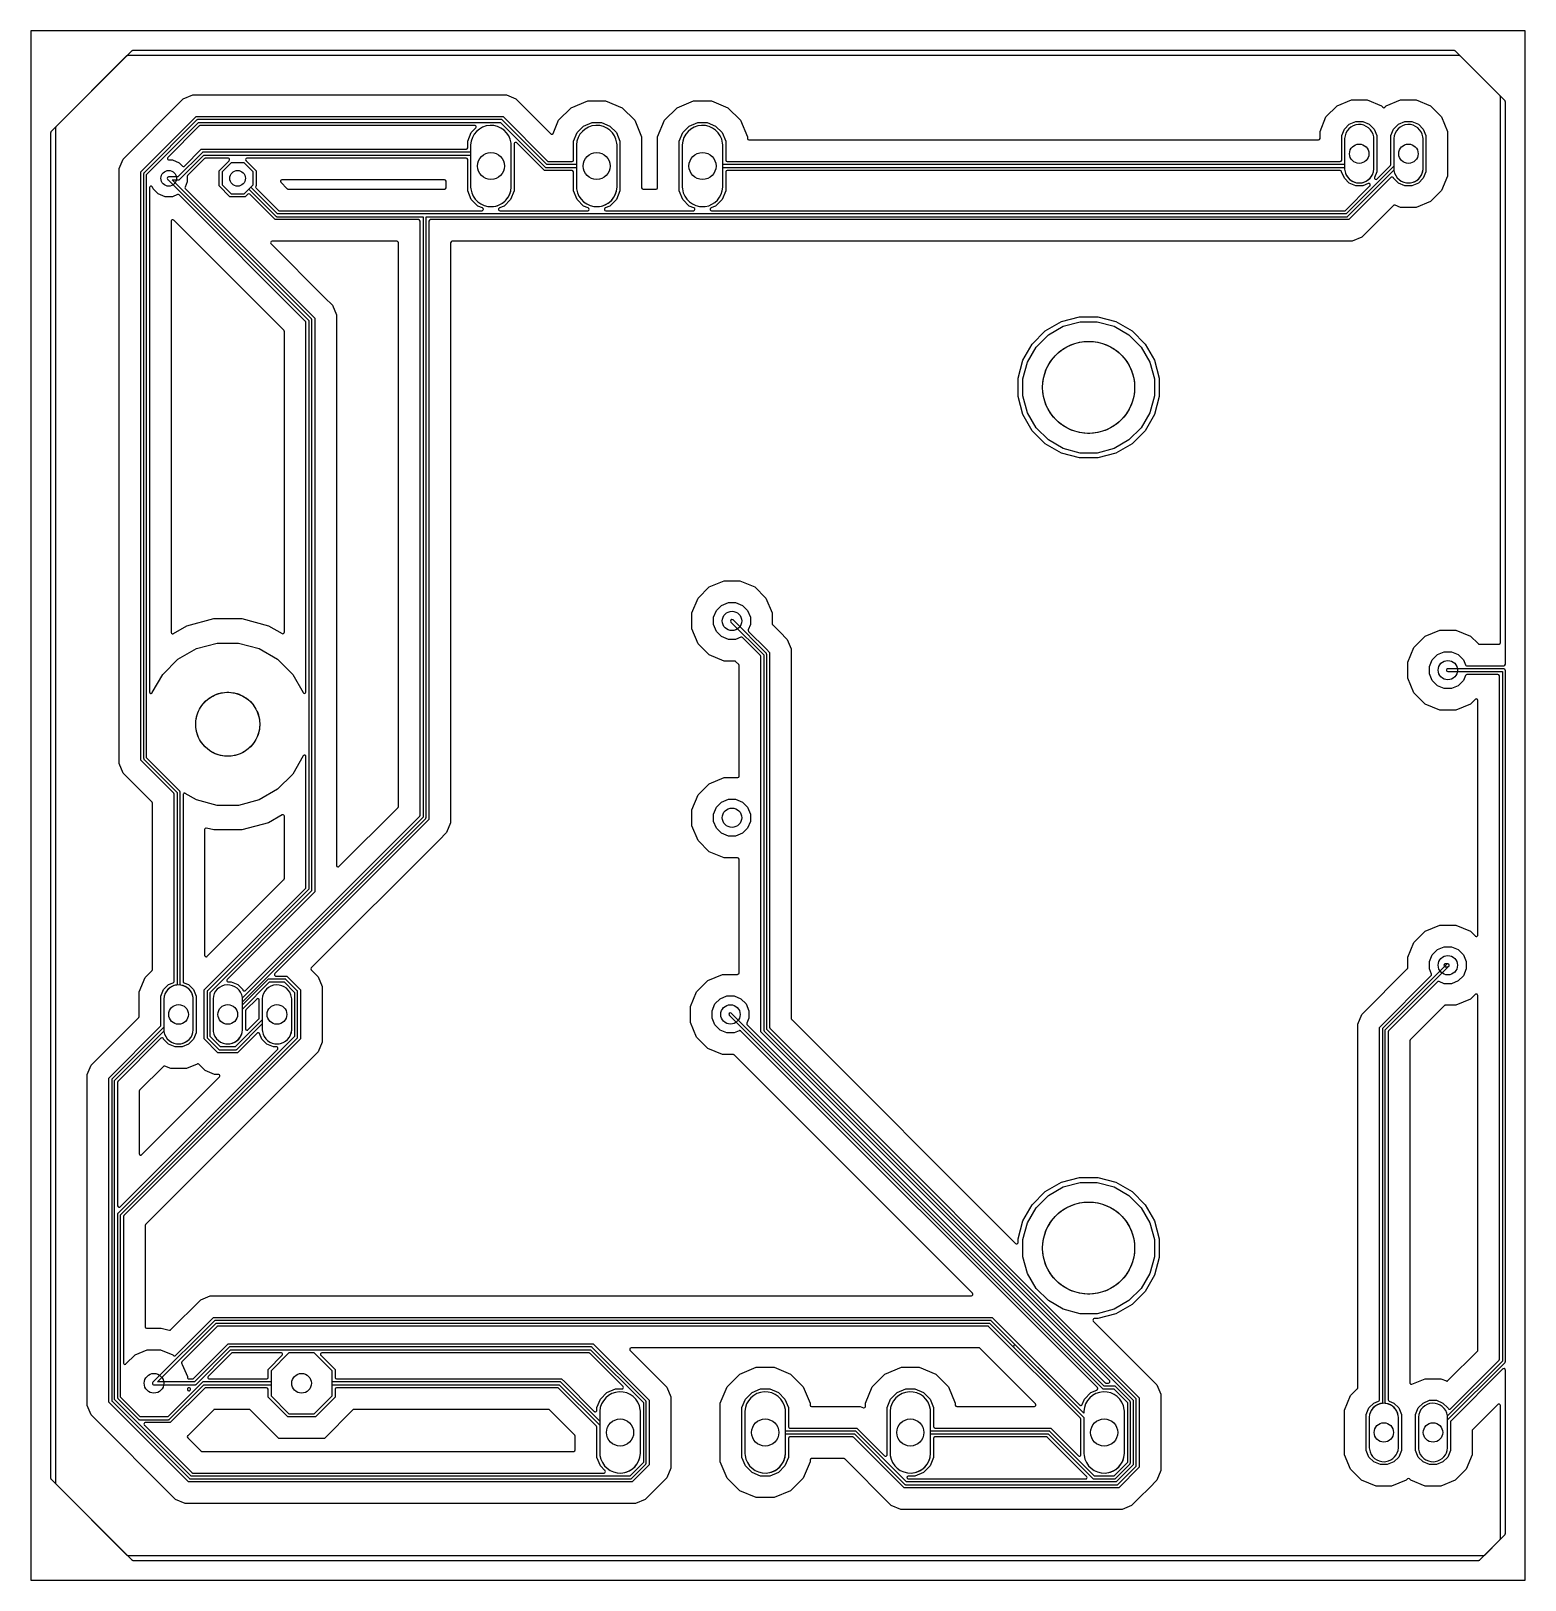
# Model space of a CAD drawing. Header units: millimetres. Extents: x 22.9 to 100, y 0 to 80.
import ezdxf

# ---------------------------------------------------------------- set-up
doc = ezdxf.new("R2010")
doc.units = ezdxf.units.MM

msp = doc.modelspace()

# ---------------------------------------------------------------- linework, layer by layer
at = {"layer": '16_copper'}
for points in [[(97.621, 1.017), (97.629, 1.018, 0.087654), (97.654, 1.028), (97.659, 1.033), (97.666, 1.038), (98.962, 2.334), (98.963, 2.336), (98.965, 2.338, 0.054021), (98.975, 2.351), (98.976, 2.354), (98.977, 2.356), (98.978, 2.361), (98.981, 2.367, 0.015767), (98.982, 2.372), (98.983, 2.375), (98.983, 2.377), (98.983, 2.381), (98.984, 2.388), (98.984, 10.847), (98.984, 10.85, 0.018663), (98.983, 10.855), (98.983, 10.857), (98.982, 10.861), (98.981, 10.868, 0.01863), (98.979, 10.874), (98.977, 10.877), (98.977, 10.878), (98.976, 10.88), (98.975, 10.881), (98.972, 10.888, 0.395853), (98.871, 10.913), (98.867, 10.91), (98.866, 10.91), (98.863, 10.907), (98.857, 10.904, 0.015772), (98.854, 10.901), (96.179, 8.225), (96.174, 8.219), (96.168, 8.212, 0.087651), (96.158, 8.188), (96.158, 8.18), (96.156, 8.172), (96.156, 6.686), (96.018, 6.353), (95.763, 6.098), (95.43, 5.96), (95.07, 5.96), (94.737, 6.098), (94.482, 6.353), (94.344, 6.686), (94.344, 8.554), (94.482, 8.887), (94.737, 9.142), (95.07, 9.28), (95.43, 9.28), (95.763, 9.142), (96.018, 8.887), (96.026, 8.869, 0.458573), (96.136, 8.832), (96.142, 8.837), (96.151, 8.844), (98.657, 11.35), (98.662, 11.357), (98.667, 11.363, 0.087651), (98.677, 11.388), (98.678, 11.395), (98.679, 11.404), (98.679, 46.685), (98.678, 46.691, 0.392588), (98.603, 46.761), (97.002, 46.761), (97, 46.761), (96.999, 46.761, 0.218346), (96.942, 46.732), (96.937, 46.723), (96.933, 46.717, 0.00789), (96.932, 46.714), (96.822, 46.451), (96.554, 46.183), (96.204, 46.038), (95.826, 46.038), (95.476, 46.183), (95.208, 46.451), (95.063, 46.801), (95.063, 47.179), (95.208, 47.529), (95.476, 47.797), (95.826, 47.942), (96.204, 47.942), (96.554, 47.797), (96.822, 47.529), (96.932, 47.266), (96.933, 47.264), (96.933, 47.263, 0.21835), (96.981, 47.221), (96.992, 47.22), (97, 47.219, 0.007886), (97.002, 47.219), (98.908, 47.219), (98.913, 47.219, 0.392588), (98.984, 47.295), (98.984, 76.352), (98.983, 76.361), (98.982, 76.369, 0.087654), (98.972, 76.394), (98.967, 76.399), (98.962, 76.406), (96.406, 78.962), (96.399, 78.967), (96.393, 78.972, 0.087651), (96.368, 78.982), (96.361, 78.983), (96.352, 78.984), (28.108, 78.984), (28.099, 78.983), (28.091, 78.982, 0.087654), (28.066, 78.972), (28.061, 78.967), (28.054, 78.962), (23.898, 74.806), (23.893, 74.799), (23.888, 74.793, 0.087651), (23.878, 74.768), (23.877, 74.761), (23.876, 74.752), (23.876, 5.258), (23.877, 5.249), (23.878, 5.241, 0.087654), (23.888, 5.216), (23.893, 5.211), (23.898, 5.204), (28.064, 1.038), (28.071, 1.033), (28.077, 1.028, 0.087651), (28.102, 1.018), (28.109, 1.017), (28.118, 1.016), (97.612, 1.016)], [(97.875, 1.271), (97.883, 1.272, 0.087654), (97.908, 1.282), (97.913, 1.287), (97.92, 1.292), (98.708, 2.08), (98.713, 2.087), (98.718, 2.093, 0.087651), (98.728, 2.118), (98.729, 2.125), (98.73, 2.134), (98.73, 9.012), (98.73, 9.015), (98.73, 9.018, 0.54841), (98.617, 9.079), (98.61, 9.073), (98.603, 9.069, 0.015772), (98.6, 9.066), (97.296, 7.763), (97.291, 7.756), (97.286, 7.749, 0.087651), (97.276, 7.725), (97.275, 7.717), (97.274, 7.709), (97.274, 6.463), (96.966, 5.719), (96.397, 5.15), (95.653, 4.842), (94.847, 4.842), (94.103, 5.15), (94.034, 5.22), (94.029, 5.223, 0.392527), (93.926, 5.22), (93.857, 5.15), (93.113, 4.842), (92.307, 4.842), (91.563, 5.15), (90.994, 5.719), (90.686, 6.463), (90.686, 8.777), (90.994, 9.521), (91.341, 9.868), (91.347, 9.875), (91.352, 9.881, 0.087651), (91.362, 9.906), (91.363, 9.913), (91.364, 9.922), (91.364, 28.713), (91.569, 29.208), (93.923, 31.561), (93.928, 31.568), (93.933, 31.575, 0.087651), (93.943, 31.599), (93.944, 31.607), (93.945, 31.615), (93.945, 32.162), (94.26, 32.923), (94.842, 33.505), (95.603, 33.82), (96.427, 33.82), (97.188, 33.505), (97.432, 33.261), (97.434, 33.259), (97.436, 33.257, 0.54841), (97.559, 33.294), (97.56, 33.303), (97.561, 33.31, 0.01577), (97.562, 33.315), (97.562, 45.425), (97.561, 45.428), (97.561, 45.431, 0.54841), (97.448, 45.492), (97.441, 45.486), (97.435, 45.482, 0.015772), (97.432, 45.479), (97.188, 45.235), (96.427, 44.92), (95.603, 44.92), (94.842, 45.235), (94.26, 45.817), (93.945, 46.578), (93.945, 47.402), (94.26, 48.163), (94.842, 48.745), (95.603, 49.06), (96.427, 49.06), (97.188, 48.745), (97.574, 48.359), (97.581, 48.353), (97.587, 48.348, 0.087651), (97.612, 48.338), (97.619, 48.337), (97.628, 48.336), (98.654, 48.336), (98.659, 48.337, 0.392588), (98.73, 48.412), (98.73, 76.606), (98.729, 76.615), (98.728, 76.623, 0.087654), (98.718, 76.648), (98.713, 76.653), (98.708, 76.66), (96.66, 78.708), (96.653, 78.713), (96.647, 78.718, 0.087651), (96.622, 78.728), (96.615, 78.729), (96.606, 78.73), (27.854, 78.73), (27.845, 78.729), (27.837, 78.728, 0.087654), (27.812, 78.718), (27.807, 78.713), (27.8, 78.708), (24.152, 75.06), (24.147, 75.053), (24.142, 75.047, 0.087651), (24.132, 75.022), (24.131, 75.015), (24.13, 75.006), (24.13, 5.004), (24.131, 4.998), (24.131, 4.992, 0.160431), (24.152, 4.95), (27.81, 1.292), (27.817, 1.287), (27.823, 1.282, 0.087651), (27.848, 1.272), (27.855, 1.271), (27.864, 1.27), (97.866, 1.27)], [(67.771, 3.645), (67.276, 3.85), (64.874, 6.251), (64.868, 6.257), (64.861, 6.262, 0.087651), (64.836, 6.272), (64.829, 6.273), (64.82, 6.274), (63.163, 6.274), (63.158, 6.273, 0.392588), (63.087, 6.198), (63.087, 6.111), (62.734, 5.259), (62.082, 4.607), (61.23, 4.255), (60.308, 4.255), (59.456, 4.607), (58.805, 5.259), (58.452, 6.111), (58.452, 9.129), (58.805, 9.981), (59.456, 10.633), (60.308, 10.985), (61.23, 10.985), (62.082, 10.633), (62.734, 9.981), (63.087, 9.129), (63.087, 9.042), (63.088, 9.037, 0.392588), (63.163, 8.966), (65.677, 8.966), (65.839, 8.899), (65.849, 8.897), (65.858, 8.894, 0.383481), (65.942, 8.951), (65.943, 8.959), (65.945, 8.97), (65.945, 9.129), (66.298, 9.981), (66.949, 10.633), (67.801, 10.985), (68.723, 10.985), (69.575, 10.633), (70.227, 9.981), (70.58, 9.129), (70.58, 9.042), (70.581, 9.037, 0.392588), (70.656, 8.966), (74.671, 8.966), (74.674, 8.967), (74.677, 8.966, 0.54841), (74.738, 9.08), (74.732, 9.087), (74.728, 9.093, 0.015772), (74.725, 9.096), (71.855, 11.966), (71.848, 11.972), (71.841, 11.977, 0.087651), (71.817, 11.987), (71.809, 11.988), (71.801, 11.989), (53.848, 11.989), (53.845, 11.988), (53.842, 11.989, 0.54841), (53.782, 11.875), (53.787, 11.868), (53.791, 11.862, 0.015772), (53.794, 11.859), (55.694, 9.959), (55.899, 9.464), (55.899, 5.776), (55.694, 5.281), (54.568, 4.155), (54.073, 3.95), (30.825, 3.95), (30.33, 4.155), (25.961, 8.524), (25.756, 9.019), (25.756, 26.1), (25.961, 26.594), (28.426, 29.059), (28.431, 29.066), (28.436, 29.073, 0.087651), (28.446, 29.097), (28.447, 29.105), (28.448, 29.113), (28.448, 30.376), (28.757, 31.123), (29.111, 31.477), (29.117, 31.484), (29.122, 31.49, 0.087651), (29.132, 31.515), (29.133, 31.522), (29.134, 31.531), (29.134, 40.112), (29.133, 40.121), (29.132, 40.129, 0.087654), (29.122, 40.153), (29.117, 40.159), (29.111, 40.166), (27.612, 41.666), (27.407, 42.161), (27.407, 72.893), (27.612, 73.388), (30.714, 76.49), (31.209, 76.695), (47.405, 76.695), (47.9, 76.49), (48.29, 76.101), (49.702, 74.688), (49.71, 74.683), (49.718, 74.677, 0.383473), (49.817, 74.697), (49.821, 74.704), (49.827, 74.713), (50.105, 75.386), (50.757, 76.038), (51.609, 76.39), (52.531, 76.39), (53.383, 76.038), (54.035, 75.386), (54.388, 74.534), (54.388, 71.907), (54.389, 71.902, 0.392588), (54.464, 71.831), (55.137, 71.831), (55.143, 71.832, 0.392588), (55.213, 71.907), (55.213, 74.534), (55.566, 75.386), (56.218, 76.038), (57.07, 76.39), (57.992, 76.39), (58.844, 76.038), (59.496, 75.386), (59.849, 74.534), (59.849, 74.447), (59.85, 74.442, 0.392588), (59.925, 74.371), (89.34, 74.371), (89.345, 74.372, 0.392588), (89.416, 74.447), (89.416, 74.817), (89.724, 75.561), (90.293, 76.13), (91.037, 76.438), (91.843, 76.438), (92.587, 76.13), (92.656, 76.06), (92.661, 76.057, 0.39257), (92.764, 76.06), (92.833, 76.13), (93.577, 76.438), (94.383, 76.438), (95.127, 76.13), (95.696, 75.561), (96.004, 74.817), (96.004, 72.503), (95.696, 71.759), (95.127, 71.19), (94.383, 70.882), (93.577, 70.882), (93.291, 71.001), (93.289, 71.001), (93.288, 71.002, 0.218355), (93.225, 70.997), (93.216, 70.99), (93.21, 70.986, 0.007882), (93.208, 70.984), (91.957, 69.733), (91.957, 69.733), (91.568, 69.344), (91.073, 69.139), (44.602, 69.139), (44.597, 69.138, 0.392588), (44.526, 69.063), (44.526, 39.102), (44.321, 38.607), (43.932, 38.218), (37.329, 31.615), (37.326, 31.611, 0.39257), (37.329, 31.508), (37.692, 31.145), (37.897, 30.65), (37.897, 27.77), (37.692, 27.275), (28.775, 18.358), (28.77, 18.352), (28.765, 18.345, 0.087651), (28.755, 18.321), (28.754, 18.313), (28.753, 18.304), (28.753, 13.081), (28.754, 13.075, 0.392588), (28.829, 13.005), (29.585, 13.005), (29.989, 12.896), (29.996, 12.896), (30.004, 12.894, 0.166817), (30.051, 12.907), (30.056, 12.912), (30.062, 12.916), (31.622, 14.476), (32.117, 14.681), (71.416, 14.681), (71.419, 14.682), (71.422, 14.681, 0.54841), (71.483, 14.795), (71.477, 14.802), (71.473, 14.808, 0.015772), (71.47, 14.811), (59.164, 27.118), (59.157, 27.123), (59.15, 27.128, 0.087651), (59.126, 27.138), (59.118, 27.139), (59.11, 27.14), (58.563, 27.14), (57.802, 27.455), (57.22, 28.037), (56.905, 28.798), (56.905, 29.622), (57.22, 30.383), (57.802, 30.965), (58.563, 31.28), (59.347, 31.28), (59.353, 31.281, 0.392588), (59.423, 31.356), (59.423, 37.224), (59.422, 37.229, 0.392588), (59.347, 37.3), (58.643, 37.3), (57.882, 37.615), (57.3, 38.197), (56.985, 38.958), (56.985, 39.782), (57.3, 40.543), (57.882, 41.125), (58.643, 41.44), (59.347, 41.44), (59.353, 41.441, 0.392588), (59.423, 41.516), (59.423, 47.226), (59.422, 47.235), (59.421, 47.243, 0.087654), (59.411, 47.268), (59.406, 47.273), (59.401, 47.28), (59.244, 47.438), (59.237, 47.443), (59.23, 47.448, 0.087651), (59.206, 47.458), (59.198, 47.459), (59.19, 47.46), (58.643, 47.46), (57.882, 47.775), (57.3, 48.357), (56.985, 49.118), (56.985, 49.942), (57.3, 50.703), (57.882, 51.285), (58.643, 51.6), (59.467, 51.6), (60.228, 51.285), (60.81, 50.703), (61.125, 49.942), (61.125, 49.395), (61.126, 49.387), (61.127, 49.378, 0.087654), (61.137, 49.354), (61.142, 49.348), (61.147, 49.341), (61.521, 48.968), (61.521, 48.968), (61.911, 48.578), (62.116, 48.083), (62.116, 28.994), (62.117, 28.985), (62.117, 28.977, 0.087654), (62.128, 28.952), (62.133, 28.947), (62.138, 28.94), (73.695, 17.383), (73.697, 17.381), (73.699, 17.379, 0.54841), (73.822, 17.416), (73.823, 17.424), (73.825, 17.432, 0.01577), (73.825, 17.437), (73.825, 17.625), (74.073, 18.552), (74.553, 19.383), (75.232, 20.062), (76.063, 20.542), (76.99, 20.79), (77.95, 20.79), (78.877, 20.542), (79.708, 20.062), (80.387, 19.383), (80.867, 18.552), (81.115, 17.625), (81.115, 16.665), (80.867, 15.738), (80.387, 14.907), (79.708, 14.228), (78.877, 13.748), (77.95, 13.5), (77.762, 13.5), (77.759, 13.5), (77.756, 13.5, 0.54841), (77.695, 13.387), (77.7, 13.38), (77.704, 13.374, 0.015772), (77.708, 13.37), (80.992, 10.085), (81.197, 9.59), (81.197, 5.65), (80.992, 5.155), (80.603, 4.765), (80.077, 4.239), (80.077, 4.239), (79.688, 3.85), (79.193, 3.645)], [(67.944, 4.763), (65.337, 7.369), (65.33, 7.374), (65.324, 7.38, 0.087651), (65.299, 7.39), (65.292, 7.39), (65.283, 7.391), (62.046, 7.391), (62.04, 7.391, 0.392588), (61.97, 7.315), (61.97, 6.334), (61.787, 5.892), (61.449, 5.555), (61.008, 5.372), (60.531, 5.372), (60.09, 5.555), (59.752, 5.892), (59.569, 6.334), (59.569, 8.906), (59.752, 9.348), (60.09, 9.685), (60.531, 9.868), (61.008, 9.868), (61.449, 9.685), (61.787, 9.348), (61.97, 8.906), (61.97, 7.925), (61.97, 7.919, 0.392588), (62.046, 7.849), (65.504, 7.849), (66.932, 6.421), (66.934, 6.419), (66.936, 6.417, 0.54841), (67.059, 6.454), (67.061, 6.463), (67.062, 6.47, 0.01577), (67.062, 6.475), (67.062, 8.906), (67.245, 9.348), (67.583, 9.685), (68.024, 9.868), (68.501, 9.868), (68.942, 9.685), (69.28, 9.348), (69.463, 8.906), (69.463, 7.925), (69.463, 7.919, 0.392588), (69.539, 7.849), (75.512, 7.849), (76.94, 6.421), (76.942, 6.419), (76.944, 6.417, 0.54841), (77.067, 6.454), (77.068, 6.463), (77.07, 6.47, 0.01577), (77.07, 6.475), (77.07, 8.3), (77.069, 8.309), (77.068, 8.317, 0.087654), (77.058, 8.342), (77.053, 8.347), (77.048, 8.354), (72.318, 13.084), (72.311, 13.089), (72.304, 13.095, 0.087651), (72.28, 13.105), (72.272, 13.105), (72.264, 13.106), (32.511, 13.106), (32.503, 13.105), (32.494, 13.105, 0.087654), (32.47, 13.094), (32.464, 13.089), (32.457, 13.084), (30.647, 11.274), (30.643, 11.269, 0.334948), (30.638, 11.178), (30.64, 11.174, 0.022594), (30.647, 11.166), (30.674, 11.138), (30.937, 10.504), (30.937, 10.465, 0.414214), (31.013, 10.389), (31.203, 10.389), (31.212, 10.39), (31.22, 10.39, 0.087654), (31.244, 10.401), (31.25, 10.406), (31.257, 10.411), (33.038, 12.192), (51.88, 12.192), (54.781, 9.291), (54.781, 5.949), (53.9, 5.067), (30.998, 5.067), (26.873, 9.192), (26.873, 25.926), (29.543, 28.597), (29.548, 28.603), (29.554, 28.61, 0.087651), (29.564, 28.634), (29.564, 28.642), (29.566, 28.65), (29.566, 30.154), (29.705, 30.49), (29.962, 30.747), (30.204, 30.848), (30.206, 30.848), (30.207, 30.849, 0.21835), (30.249, 30.897), (30.25, 30.908), (30.251, 30.916, 0.007886), (30.251, 30.918), (30.251, 40.575), (30.25, 40.583), (30.25, 40.592, 0.087654), (30.239, 40.616), (30.234, 40.622), (30.229, 40.629), (28.524, 42.334), (28.524, 72.72), (31.382, 75.578), (47.232, 75.578), (49.534, 73.276), (49.541, 73.271), (49.547, 73.265, 0.087651), (49.572, 73.255), (49.579, 73.255), (49.588, 73.254), (50.794, 73.254), (50.799, 73.254, 0.392588), (50.87, 73.33), (50.87, 74.311), (51.053, 74.753), (51.39, 75.09), (51.831, 75.273), (52.309, 75.273), (52.75, 75.09), (53.087, 74.753), (53.27, 74.311), (53.27, 71.739), (53.087, 71.297), (52.75, 70.96), (52.509, 70.86), (52.503, 70.857), (52.497, 70.854, 0.747777), (52.538, 70.714), (57.063, 70.714), (57.069, 70.715), (57.076, 70.715, 0.747774), (57.092, 70.86), (56.851, 70.96), (56.514, 71.297), (56.331, 71.739), (56.331, 74.311), (56.514, 74.753), (56.851, 75.09), (57.292, 75.273), (57.77, 75.273), (58.211, 75.09), (58.548, 74.753), (58.731, 74.311), (58.731, 73.33), (58.732, 73.324, 0.392588), (58.807, 73.254), (90.457, 73.254), (90.463, 73.254, 0.392588), (90.534, 73.33), (90.534, 74.594), (90.672, 74.927), (90.927, 75.182), (91.26, 75.32), (91.62, 75.32), (91.953, 75.182), (92.208, 74.927), (92.346, 74.594), (92.346, 72.726), (92.227, 72.438), (92.225, 72.431), (92.223, 72.425, 0.747787), (92.351, 72.355), (93.051, 73.055), (93.056, 73.061), (93.062, 73.068, 0.087651), (93.072, 73.092), (93.072, 73.1), (93.074, 73.108), (93.074, 74.594), (93.212, 74.927), (93.467, 75.182), (93.8, 75.32), (94.16, 75.32), (94.493, 75.182), (94.748, 74.927), (94.886, 74.594), (94.886, 72.726), (94.748, 72.393), (94.493, 72.138), (94.16, 72), (93.8, 72), (93.467, 72.138), (93.212, 72.393), (93.204, 72.411, 0.458573), (93.094, 72.448), (93.088, 72.443), (93.079, 72.436), (91.056, 70.413), (91.056, 70.413), (90.9, 70.256), (43.485, 70.256), (43.479, 70.256, 0.392588), (43.409, 70.18), (43.409, 39.275), (43.252, 39.119), (35.455, 31.321), (35.453, 31.319), (35.451, 31.317, 0.54841), (35.488, 31.194), (35.496, 31.193), (35.504, 31.191, 0.01577), (35.508, 31.191), (36.065, 31.191), (36.779, 30.477), (36.779, 27.943), (27.658, 18.821), (27.652, 18.815), (27.647, 18.808, 0.087651), (27.637, 18.783), (27.636, 18.776), (27.635, 18.767), (27.635, 11.212), (27.636, 11.209), (27.635, 11.206, 0.54841), (27.749, 11.145), (27.756, 11.151), (27.762, 11.155, 0.015772), (27.765, 11.158), (28.232, 11.624), (28.866, 11.887), (29.554, 11.887), (30.188, 11.624), (30.216, 11.597, 0.414231), (30.324, 11.597), (32.29, 13.564), (72.485, 13.564), (72.641, 13.407), (77.01, 9.038), (77.018, 9.032), (77.02, 9.031), (77.022, 9.029), (77.023, 9.029), (77.026, 9.026, 0.441071), (77.133, 9.06), (77.134, 9.062), (77.134, 9.062), (77.135, 9.063), (77.253, 9.348), (77.59, 9.685), (77.899, 9.813), (77.908, 9.818), (77.916, 9.823, 0.383476), (77.936, 9.923), (77.931, 9.929), (77.924, 9.938), (59.511, 28.35), (59.51, 28.351), (59.509, 28.353), (59.503, 28.357), (59.499, 28.36), (59.497, 28.361), (59.494, 28.363, 0.01075), (59.491, 28.365), (59.482, 28.368), (59.479, 28.369), (59.479, 28.369), (59.479, 28.369), (59.474, 28.371, 0.082591), (59.449, 28.372), (59.438, 28.369), (59.436, 28.369), (59.434, 28.369), (59.433, 28.368), (59.431, 28.368, 0.007884), (59.428, 28.367), (59.164, 28.258), (58.786, 28.258), (58.436, 28.403), (58.168, 28.671), (58.023, 29.021), (58.023, 29.399), (58.168, 29.749), (58.436, 30.017), (58.786, 30.162), (59.164, 30.162), (59.514, 30.017), (59.782, 29.749), (59.927, 29.399), (59.927, 29.021), (59.818, 28.757), (59.818, 28.755), (59.817, 28.754, 0.218355), (59.822, 28.69), (59.828, 28.682), (59.833, 28.675, 0.007882), (59.835, 28.674), (78.313, 10.195), (78.32, 10.19), (78.327, 10.184, 0.087651), (78.351, 10.174), (78.358, 10.174), (78.367, 10.173), (78.494, 10.173), (78.497, 10.173), (78.5, 10.173, 0.54841), (78.56, 10.286), (78.555, 10.293), (78.551, 10.299, 0.015772), (78.548, 10.303), (60.541, 28.31), (60.541, 47.689), (60.54, 47.698), (60.539, 47.706, 0.087654), (60.529, 47.731), (60.524, 47.736), (60.518, 47.743), (59.591, 48.67), (59.59, 48.671), (59.589, 48.673, 0.218345), (59.529, 48.692), (59.518, 48.689), (59.511, 48.688, 0.007884), (59.508, 48.687), (59.244, 48.578), (58.866, 48.578), (58.516, 48.723), (58.248, 48.991), (58.103, 49.341), (58.103, 49.719), (58.248, 50.069), (58.516, 50.337), (58.866, 50.482), (59.244, 50.482), (59.594, 50.337), (59.862, 50.069), (60.007, 49.719), (60.007, 49.341), (59.898, 49.077), (59.898, 49.075), (59.897, 49.074, 0.218355), (59.902, 49.01), (59.908, 49.002), (59.913, 48.995, 0.007882), (59.915, 48.994), (60.842, 48.067), (60.998, 47.91), (60.998, 28.531), (60.999, 28.522), (61, 28.514, 0.087654), (61.01, 28.489), (61.015, 28.484), (61.02, 28.477), (80.08, 9.417), (80.08, 5.823), (79.924, 5.666), (79.176, 4.919), (79.176, 4.919), (79.02, 4.763)], [(53.814, 5.221), (53.822, 5.222, 0.087654), (53.846, 5.232), (53.852, 5.237), (53.859, 5.242), (54.607, 5.99), (54.612, 5.996), (54.617, 6.003, 0.087651), (54.627, 6.028), (54.628, 6.035), (54.629, 6.044), (54.629, 9.196), (54.628, 9.205), (54.627, 9.213, 0.087654), (54.617, 9.238), (54.612, 9.243), (54.607, 9.25), (51.84, 12.017), (51.833, 12.022), (51.826, 12.028, 0.087651), (51.802, 12.038), (51.794, 12.038), (51.786, 12.04), (33.133, 12.04), (33.124, 12.038), (33.116, 12.038, 0.087654), (33.091, 12.027), (33.086, 12.023), (33.079, 12.017), (31.298, 10.236), (29.394, 10.236), (32.417, 13.259), (72.358, 13.259), (77.222, 8.395), (77.222, 6.527), (77.23, 6.435, 0.91633), (79.318, 6.527), (79.318, 8.713), (79.31, 8.805, 0.91633), (77.222, 8.713), (77.222, 8.611), (72.444, 13.389), (72.437, 13.394), (72.431, 13.399, 0.087651), (72.406, 13.409), (72.399, 13.41), (72.39, 13.411), (32.385, 13.411), (32.377, 13.41), (32.368, 13.409, 0.087654), (32.344, 13.399), (32.338, 13.394), (32.331, 13.389), (29.156, 10.214), (29.154, 10.212), (29.152, 10.21, 0.54841), (29.189, 10.087), (29.198, 10.085), (29.205, 10.084, 0.01577), (29.21, 10.084), (31.329, 10.084), (31.338, 10.085), (31.346, 10.086, 0.087654), (31.371, 10.096), (31.376, 10.101), (31.383, 10.106), (33.164, 11.887), (51.754, 11.887), (54.477, 9.165), (54.477, 6.075), (53.774, 5.372), (31.124, 5.372), (27.178, 9.318), (27.178, 25.8), (29.724, 28.347), (29.725, 28.336, 0.906347), (31.242, 28.411), (31.242, 30.009), (31.235, 30.084, 0.330355), (30.592, 30.727), (30.556, 30.73), (30.556, 40.701), (30.555, 40.71), (30.554, 40.718, 0.087654), (30.544, 40.743), (30.539, 40.748), (30.534, 40.755), (28.829, 42.46), (28.829, 72.594), (31.508, 75.273), (47.106, 75.273), (49.408, 72.971), (49.415, 72.966), (49.421, 72.961, 0.087651), (49.446, 72.951), (49.453, 72.95), (49.462, 72.949), (51.022, 72.949), (51.022, 71.932), (51.03, 71.84, 0.91633), (53.118, 71.932), (53.118, 74.118), (53.11, 74.21, 0.91633), (51.022, 74.118), (51.022, 73.101), (49.493, 73.101), (47.192, 75.403), (47.185, 75.408), (47.178, 75.414, 0.087651), (47.154, 75.424), (47.146, 75.424), (47.138, 75.425), (31.476, 75.425), (31.468, 75.424), (31.459, 75.423, 0.087654), (31.435, 75.413), (31.429, 75.408), (31.422, 75.403), (28.699, 72.679), (28.694, 72.673), (28.688, 72.666, 0.087651), (28.678, 72.642), (28.678, 72.634), (28.677, 72.626), (28.677, 42.428), (28.678, 42.42), (28.678, 42.412, 0.087654), (28.689, 42.387), (28.694, 42.382), (28.699, 42.375), (30.404, 40.67), (30.404, 30.73), (30.368, 30.727, 0.357806), (29.718, 30.009), (29.718, 28.556), (27.048, 25.886), (27.043, 25.879), (27.037, 25.872, 0.087651), (27.027, 25.848), (27.027, 25.84), (27.026, 25.832), (27.026, 9.287), (27.027, 9.278), (27.027, 9.27, 0.087654), (27.038, 9.245), (27.043, 9.24), (27.048, 9.233), (31.039, 5.242), (31.046, 5.237), (31.052, 5.231, 0.087651), (31.077, 5.221), (31.084, 5.221), (31.093, 5.22), (53.805, 5.22)], [(34.211, 71.942), (34.328, 72.059), (34.328, 72.721), (33.859, 73.19), (33.197, 73.19), (32.728, 72.721), (32.728, 72.059), (33.197, 71.59), (33.859, 71.59), (34.103, 71.834), (35.506, 70.431), (35.513, 70.426), (35.519, 70.421, 0.087651), (35.544, 70.411), (35.551, 70.41), (35.56, 70.409), (43.104, 70.409), (43.104, 39.402), (33.776, 30.073), (33.775, 30.084, 0.906347), (32.258, 30.009), (32.258, 28.411), (32.265, 28.336, 0.906347), (33.782, 28.411), (33.782, 29.487), (35.181, 30.886), (35.939, 30.886), (36.474, 30.351), (36.474, 28.069), (27.353, 18.948), (27.348, 18.941), (27.342, 18.934, 0.087651), (27.332, 18.91), (27.332, 18.902), (27.33, 18.894), (27.33, 9.413), (27.332, 9.405), (27.332, 9.396, 0.087654), (27.343, 9.372), (27.347, 9.366), (27.353, 9.359), (28.409, 8.303), (28.416, 8.298), (28.422, 8.292, 0.087651), (28.447, 8.282), (28.454, 8.282), (28.463, 8.28), (29.957, 8.28), (29.965, 8.282), (29.974, 8.282, 0.087654), (29.998, 8.293), (30.004, 8.297), (30.011, 8.303), (31.792, 10.084), (35.255, 10.084), (35.255, 9.508), (36.178, 8.585), (37.482, 8.585), (38.405, 9.508), (38.405, 10.084), (50.133, 10.084), (52.229, 7.989), (52.229, 6.527), (52.237, 6.435, 0.91633), (54.324, 6.527), (54.324, 8.713), (54.316, 8.805, 0.91633), (52.229, 8.713), (52.229, 8.204), (50.219, 10.214), (50.212, 10.219), (50.206, 10.224, 0.087651), (50.181, 10.234), (50.174, 10.235), (50.165, 10.236), (38.405, 10.236), (38.405, 10.812), (37.482, 11.735), (36.178, 11.735), (35.255, 10.812), (35.255, 10.236), (31.76, 10.236), (31.752, 10.235), (31.744, 10.234, 0.087654), (31.719, 10.224), (31.713, 10.219), (31.707, 10.214), (29.925, 8.433), (28.495, 8.433), (27.483, 9.445), (27.483, 18.862), (36.604, 27.984), (36.61, 27.991), (36.615, 27.997, 0.087651), (36.625, 28.022), (36.626, 28.029), (36.627, 28.038), (36.627, 30.382), (36.626, 30.391), (36.625, 30.399, 0.087654), (36.615, 30.424), (36.61, 30.429), (36.604, 30.436), (36.024, 31.016), (36.017, 31.022), (36.011, 31.027, 0.087651), (35.986, 31.037), (35.979, 31.038), (35.97, 31.039), (35.15, 31.039), (35.141, 31.038), (35.133, 31.037, 0.087654), (35.108, 31.027), (35.103, 31.022), (35.096, 31.016), (33.782, 29.703), (33.782, 29.864), (43.234, 39.316), (43.239, 39.323), (43.244, 39.329, 0.087651), (43.254, 39.354), (43.255, 39.361), (43.256, 39.37), (43.256, 70.409), (90.805, 70.409), (90.813, 70.41), (90.822, 70.411, 0.087654), (90.846, 70.421), (90.852, 70.426), (90.859, 70.431), (93.232, 72.805), (93.233, 72.795, 0.906347), (94.734, 72.869), (94.734, 74.451), (94.727, 74.525, 0.906347), (93.226, 74.451), (93.226, 73.014), (90.773, 70.561), (35.592, 70.561)], [(33.439, 27.382), (33.447, 27.383, 0.087654), (33.472, 27.393), (33.477, 27.398), (33.484, 27.404), (34.798, 28.717), (34.798, 28.411), (34.805, 28.336, 0.906347), (36.322, 28.411), (36.322, 30.009), (36.315, 30.084, 0.906347), (34.798, 30.009), (34.798, 28.933), (33.399, 27.534), (32.641, 27.534), (32.106, 28.069), (32.106, 30.351), (37.341, 35.586), (37.346, 35.593), (37.352, 35.6, 0.087651), (37.362, 35.624), (37.362, 35.631), (37.363, 35.64), (37.363, 65.075), (37.362, 65.083), (37.362, 65.092, 0.087654), (37.351, 65.116), (37.346, 65.122), (37.341, 65.129), (30.156, 72.314), (30.48, 72.314), (30.488, 72.315), (30.497, 72.316, 0.087654), (30.521, 72.326), (30.527, 72.331), (30.534, 72.336), (31.782, 73.584), (45.561, 73.584), (45.561, 71.932), (45.569, 71.84, 0.91633), (47.657, 71.932), (47.657, 74.118), (47.649, 74.21, 0.91633), (45.561, 74.118), (45.561, 73.736), (31.75, 73.736), (31.742, 73.735), (31.733, 73.734, 0.087654), (31.709, 73.724), (31.703, 73.719), (31.696, 73.714), (30.448, 72.466), (29.972, 72.466), (29.969, 72.466), (29.966, 72.466, 0.54841), (29.906, 72.353), (29.911, 72.346), (29.915, 72.34, 0.015772), (29.918, 72.336), (37.211, 65.043), (37.211, 35.672), (31.976, 30.436), (31.97, 30.429), (31.965, 30.423, 0.087651), (31.955, 30.398), (31.954, 30.391), (31.953, 30.382), (31.953, 28.038), (31.954, 28.029), (31.955, 28.021, 0.087654), (31.965, 27.996), (31.97, 27.991), (31.976, 27.984), (32.556, 27.404), (32.563, 27.398), (32.569, 27.393, 0.087651), (32.594, 27.383), (32.601, 27.382), (32.61, 27.381), (33.43, 27.381)], [(30.738, 73.003, 0.197431), (30.792, 73.025), (31.655, 73.889), (45.333, 73.889), (45.338, 73.889, 0.392588), (45.409, 73.965), (45.409, 74.311), (45.592, 74.753), (45.829, 74.99), (45.831, 74.993), (45.833, 74.995, 0.54841), (45.796, 75.118), (45.788, 75.119), (45.78, 75.12, 0.01577), (45.776, 75.121), (31.603, 75.121), (31.594, 75.119), (31.586, 75.119, 0.087654), (31.561, 75.108), (31.556, 75.103), (31.549, 75.098), (29.923, 73.473), (29.921, 73.47), (29.919, 73.468, 0.54841), (29.956, 73.345), (29.965, 73.344), (29.972, 73.343, 0.01577), (29.977, 73.342), (30.161, 73.342), (30.512, 73.197), (30.684, 73.025), (30.689, 73.022, 0.163397), (30.733, 73.003)], [(57.668, 70.937, 0.363969), (58.579, 71.932), (58.579, 72.949), (90.686, 72.949), (90.686, 72.869, 0.95208), (92.194, 72.869), (92.194, 74.451), (92.187, 74.525, 0.906347), (90.686, 74.451), (90.686, 73.101), (58.579, 73.101), (58.579, 74.118), (58.571, 74.21, 0.91633), (56.483, 74.118), (56.483, 71.932), (56.491, 71.84, 0.388879), (57.577, 70.93)], [(51.608, 70.715), (51.615, 70.715, 0.747774), (51.631, 70.86), (51.39, 70.96), (51.053, 71.297), (50.87, 71.739), (50.87, 72.72), (50.869, 72.726, 0.392588), (50.794, 72.796), (49.367, 72.796), (47.939, 74.224), (47.937, 74.226), (47.935, 74.228), (47.929, 74.232), (47.928, 74.232), (47.928, 74.233), (47.922, 74.237, 0.481321), (47.812, 74.191), (47.811, 74.182), (47.81, 74.18), (47.81, 74.178), (47.81, 74.178), (47.809, 74.175, 0.01577), (47.809, 74.17), (47.809, 71.739), (47.626, 71.297), (47.289, 70.96), (47.048, 70.86), (47.042, 70.857), (47.036, 70.854, 0.747777), (47.077, 70.714), (51.602, 70.714)], [(33.882, 30.421), (33.892, 30.422, 0.079701), (33.914, 30.431), (33.92, 30.436), (33.929, 30.442), (42.929, 39.442), (42.932, 39.447), (42.933, 39.447), (42.934, 39.449), (42.934, 39.449), (42.94, 39.456, 0.01577), (42.942, 39.46), (42.944, 39.464), (42.945, 39.466), (42.946, 39.469), (42.949, 39.476, 0.015767), (42.95, 39.48), (42.95, 39.484), (42.951, 39.487), (42.951, 39.491), (42.951, 39.496), (42.951, 70.18), (42.951, 70.186, 0.392588), (42.875, 70.256), (35.465, 70.256), (34.157, 71.564), (34.153, 71.568, 0.39257), (34.049, 71.564), (33.923, 71.438), (33.133, 71.438), (32.575, 71.995), (32.575, 72.785), (33.092, 73.301), (33.094, 73.304), (33.096, 73.305, 0.54841), (33.059, 73.429), (33.05, 73.43), (33.043, 73.431, 0.01577), (33.038, 73.431), (31.876, 73.431), (31.868, 73.43), (31.859, 73.43, 0.087654), (31.835, 73.419), (31.829, 73.414), (31.822, 73.409), (30.947, 72.534), (30.942, 72.527), (30.936, 72.52, 0.087651), (30.926, 72.496), (30.926, 72.488), (30.924, 72.48), (30.924, 72.201), (30.815, 71.937), (30.815, 71.935), (30.814, 71.934, 0.218355), (30.819, 71.87), (30.826, 71.862), (30.83, 71.855, 0.007882), (30.832, 71.854), (37.516, 65.169), (37.516, 35.545), (37.36, 35.389), (32.987, 31.016), (32.985, 31.014), (32.983, 31.012, 0.54841), (33.02, 30.889), (33.029, 30.888), (33.036, 30.887, 0.01577), (33.041, 30.886), (33.202, 30.886), (33.538, 30.747), (33.795, 30.49), (33.805, 30.467, 0.294749), (33.873, 30.42)], [(46.147, 70.715), (46.154, 70.715, 0.747774), (46.17, 70.86), (45.929, 70.96), (45.592, 71.297), (45.409, 71.739), (45.409, 73.355), (45.408, 73.361, 0.392588), (45.333, 73.431), (34.018, 73.431), (34.015, 73.431), (34.012, 73.431, 0.54841), (33.951, 73.318), (33.956, 73.311), (33.96, 73.305, 0.015772), (33.964, 73.301), (34.48, 72.785), (34.48, 71.995), (34.477, 71.991, 0.139828), (34.459, 71.941), (34.458, 71.936, 0.179619), (34.481, 71.888), (35.632, 70.736), (35.639, 70.731), (35.646, 70.725, 0.087651), (35.67, 70.715), (35.678, 70.715), (35.686, 70.714), (46.141, 70.714)], [(44.221, 71.832, 0.392588), (44.291, 71.907), (44.291, 72.238), (44.29, 72.243, 0.392588), (44.215, 72.314), (35.819, 72.314), (35.816, 72.313), (35.813, 72.314, 0.54841), (35.752, 72.2), (35.758, 72.193), (35.762, 72.187, 0.015772), (35.765, 72.184), (36.095, 71.854), (36.102, 71.848), (36.109, 71.843, 0.087651), (36.133, 71.833), (36.141, 71.832), (36.149, 71.831), (44.215, 71.831)], [(90.687, 70.715), (90.696, 70.715, 0.087654), (90.72, 70.726), (90.726, 70.731), (90.733, 70.736), (91.991, 71.995), (91.995, 72), (92, 72.005, 0.747777), (91.908, 72.119), (91.62, 72), (91.26, 72), (90.927, 72.138), (90.672, 72.393), (90.533, 72.728), (90.533, 72.732, 0.336781), (90.457, 72.796), (58.807, 72.796), (58.802, 72.796, 0.392588), (58.731, 72.72), (58.731, 71.739), (58.548, 71.297), (58.211, 70.96), (57.97, 70.86), (57.964, 70.857), (57.958, 70.854, 0.747777), (57.999, 70.714), (90.679, 70.714)], [(29.06, 45.792), (29.069, 45.792, 0.157002), (29.111, 45.813), (29.117, 45.821), (29.122, 45.827, 0.009562), (29.124, 45.829), (29.666, 46.769), (30.447, 47.55), (31.402, 48.101), (32.468, 48.387), (33.572, 48.387), (34.638, 48.101), (35.593, 47.55), (36.374, 46.769), (36.916, 45.829), (36.918, 45.828), (36.918, 45.826, 0.645601), (37.056, 45.847), (37.057, 45.857), (37.059, 45.864, 0.009558), (37.059, 45.867), (37.059, 64.949), (37.058, 64.954), (37.058, 64.959), (37.057, 64.962), (37.057, 64.965, 0.01577), (37.055, 64.97), (37.052, 64.977), (37.051, 64.98), (37.051, 64.981), (37.049, 64.986, 0.015774), (37.046, 64.99), (37.042, 64.995), (37.04, 64.997), (37.04, 64.998), (37.039, 64.998), (37.036, 65.002), (30.508, 71.53), (30.507, 71.531), (30.506, 71.533, 0.218345), (30.446, 71.552), (30.435, 71.549), (30.428, 71.548, 0.007884), (30.425, 71.547), (30.161, 71.438), (29.783, 71.438), (29.432, 71.583), (29.165, 71.85), (29.128, 71.939), (29.124, 71.945), (29.122, 71.951, 0.747777), (28.981, 71.909), (28.981, 45.867), (28.982, 45.865), (28.981, 45.864, 0.374462), (29.051, 45.791)], [(30.179, 48.872), (30.187, 48.872, 0.024843), (30.194, 48.873), (30.201, 48.876), (30.207, 48.878, 0.021981), (30.213, 48.881), (30.912, 49.285), (32.301, 49.657), (33.739, 49.657), (35.128, 49.285), (35.827, 48.881), (35.83, 48.88), (35.833, 48.878, 0.458572), (35.938, 48.927), (35.939, 48.934), (35.941, 48.941, 0.021983), (35.941, 48.947), (35.941, 64.486), (35.94, 64.494), (35.939, 64.503, 0.087654), (35.929, 64.527), (35.924, 64.533), (35.919, 64.54), (30.229, 70.229), (30.227, 70.231), (30.225, 70.233, 0.54841), (30.102, 70.196), (30.101, 70.187), (30.099, 70.18, 0.01577), (30.099, 70.175), (30.099, 48.947), (30.1, 48.944), (30.099, 48.94, 0.374463), (30.172, 48.871)], [(38.713, 36.836), (38.721, 36.836, 0.090532), (38.747, 36.845), (38.754, 36.85), (38.76, 36.854, 0.015772), (38.763, 36.857), (41.811, 39.905), (41.817, 39.912), (41.822, 39.919, 0.087651), (41.832, 39.943), (41.833, 39.951), (41.834, 39.959), (41.834, 69.063), (41.833, 69.068, 0.392588), (41.758, 69.139), (35.311, 69.139), (35.308, 69.138), (35.305, 69.139, 0.54841), (35.244, 69.025), (35.25, 69.018), (35.254, 69.012, 0.015772), (35.257, 69.009), (38.039, 66.227), (38.428, 65.837), (38.633, 65.343), (38.633, 36.911), (38.634, 36.908), (38.634, 36.905, 0.374468), (38.705, 36.835)], [(78.933, 4.916), (78.942, 4.917, 0.087654), (78.966, 4.927), (78.972, 4.932), (78.979, 4.937), (79.905, 5.863), (79.91, 5.87), (79.916, 5.877, 0.087651), (79.926, 5.901), (79.926, 5.909), (79.927, 5.917), (79.927, 9.323), (79.926, 9.331), (79.925, 9.34, 0.087654), (79.915, 9.364), (79.91, 9.37), (79.905, 9.377), (60.846, 28.436), (60.846, 47.816), (60.844, 47.824), (60.844, 47.832, 0.087654), (60.833, 47.857), (60.829, 47.863), (60.823, 47.869), (59.109, 49.584), (59.091, 49.597, 0.866058), (59.001, 49.476), (60.693, 47.784), (60.693, 28.404), (60.694, 28.396), (60.695, 28.388, 0.087654), (60.705, 28.363), (60.71, 28.358), (60.716, 28.351), (79.775, 9.291), (79.775, 5.949), (78.893, 5.067), (68.07, 5.067), (65.463, 7.674), (65.457, 7.679), (65.45, 7.684, 0.087651), (65.426, 7.694), (65.418, 7.695), (65.41, 7.696), (61.817, 7.696), (61.817, 8.713), (61.809, 8.805, 0.91633), (59.722, 8.713), (59.722, 6.527), (59.73, 6.435, 0.91633), (61.817, 6.527), (61.817, 7.544), (65.378, 7.544), (67.985, 4.937), (67.991, 4.932), (67.998, 4.927, 0.087651), (68.022, 4.917), (68.03, 4.916), (68.039, 4.915), (78.925, 4.915)], [(95.361, 6.119, 0.357806), (96.004, 6.829), (96.004, 8.266), (98.962, 11.224), (98.967, 11.231), (98.972, 11.237, 0.087651), (98.982, 11.262), (98.983, 11.269), (98.984, 11.278), (98.984, 46.99), (98.983, 46.996, 0.392588), (98.908, 47.066), (96.015, 47.066), (95.993, 47.063, 0.866051), (96.015, 46.914), (98.832, 46.914), (98.832, 11.309), (95.998, 8.475), (95.997, 8.485, 0.906347), (94.496, 8.411), (94.496, 6.829), (94.503, 6.755, 0.385742), (95.287, 6.112)], [(27.41, 19.249), (27.418, 19.249, 0.090532), (27.444, 19.258), (27.451, 19.263), (27.457, 19.268, 0.015772), (27.46, 19.271), (35.593, 27.404), (35.595, 27.406), (35.596, 27.407), (35.597, 27.408, 0.54841), (35.56, 27.531), (35.551, 27.532), (35.544, 27.533, 0.01577), (35.539, 27.534), (35.378, 27.534), (35.042, 27.673), (34.785, 27.93), (34.665, 28.22), (34.66, 28.228), (34.655, 28.236, 0.383476), (34.555, 28.256), (34.549, 28.251), (34.541, 28.244), (33.525, 27.229), (32.515, 27.229), (31.801, 27.943), (31.801, 30.477), (37.036, 35.712), (37.041, 35.719), (37.047, 35.726, 0.087651), (37.057, 35.75), (37.057, 35.758), (37.059, 35.766), (37.059, 42.525), (37.058, 42.527), (37.059, 42.528, 0.645593), (36.929, 42.579), (36.923, 42.571), (36.918, 42.565, 0.009562), (36.916, 42.563), (36.374, 41.623), (35.593, 40.842), (34.638, 40.291), (33.572, 40.005), (32.468, 40.005), (31.402, 40.291), (30.823, 40.625), (30.819, 40.627), (30.816, 40.629, 0.458572), (30.711, 40.58), (30.71, 40.572), (30.709, 40.566, 0.021983), (30.709, 40.559), (30.709, 30.918), (30.709, 30.916), (30.709, 30.915, 0.218346), (30.738, 30.858), (30.747, 30.853), (30.753, 30.849, 0.00789), (30.756, 30.848), (30.998, 30.747), (31.255, 30.49), (31.394, 30.154), (31.394, 28.266), (31.255, 27.93), (30.998, 27.673), (30.662, 27.534), (30.298, 27.534), (29.962, 27.673), (29.705, 27.93), (29.695, 27.953, 0.458562), (29.586, 27.989), (29.58, 27.984), (29.571, 27.978), (27.353, 25.759), (27.349, 25.755), (27.349, 25.755), (27.348, 25.753), (27.348, 25.753), (27.342, 25.746, 0.01577), (27.34, 25.742), (27.338, 25.738), (27.337, 25.736), (27.336, 25.733), (27.333, 25.726, 0.015767), (27.332, 25.722), (27.332, 25.718), (27.331, 25.715), (27.331, 25.711), (27.33, 25.706), (27.33, 19.325), (27.331, 19.322), (27.331, 19.319, 0.374468), (27.402, 19.249)], [(31.906, 32.191), (31.914, 32.192, 0.090532), (31.94, 32.2), (31.947, 32.206), (31.953, 32.21, 0.015772), (31.956, 32.213), (35.919, 36.175), (35.924, 36.182), (35.929, 36.189, 0.087651), (35.939, 36.213), (35.94, 36.221), (35.941, 36.229), (35.941, 39.445), (35.94, 39.448), (35.941, 39.452, 0.45857), (35.846, 39.519), (35.839, 39.516), (35.833, 39.514, 0.021981), (35.827, 39.511), (35.128, 39.107), (33.739, 38.735), (32.301, 38.735), (31.922, 38.837), (31.917, 38.837), (31.913, 38.838, 0.455118), (31.826, 38.763), (31.826, 32.267), (31.827, 32.264), (31.826, 32.261, 0.374468), (31.898, 32.191)], [(92.53, 5.96), (92.197, 6.098), (91.942, 6.353), (91.804, 6.686), (91.804, 8.554), (91.942, 8.887), (92.197, 9.142), (92.434, 9.241), (92.436, 9.242), (92.437, 9.242, 0.21835), (92.479, 9.291), (92.48, 9.301), (92.481, 9.309, 0.007886), (92.481, 9.311), (92.481, 28.54), (95.155, 31.214), (95.156, 31.215), (95.158, 31.216, 0.007214), (95.159, 31.218), (95.163, 31.224), (95.168, 31.231, 0.01075), (95.17, 31.234), (95.17, 31.235), (95.171, 31.236), (95.173, 31.243), (95.173, 31.243), (95.176, 31.251, 0.015939), (95.177, 31.256), (95.177, 31.257), (95.177, 31.262), (95.177, 31.264), (95.177, 31.273, 0.016683), (95.177, 31.278), (95.177, 31.279), (95.176, 31.282), (95.174, 31.287), (95.173, 31.294, 0.007884), (95.172, 31.297), (95.063, 31.561), (95.063, 31.939), (95.208, 32.289), (95.476, 32.557), (95.826, 32.702), (96.204, 32.702), (96.554, 32.557), (96.822, 32.289), (96.967, 31.939), (96.967, 31.561), (96.822, 31.211), (96.554, 30.943), (96.204, 30.798), (95.826, 30.798), (95.562, 30.907), (95.56, 30.907), (95.559, 30.908, 0.218355), (95.495, 30.903), (95.487, 30.897), (95.48, 30.892, 0.007882), (95.479, 30.89), (92.961, 28.373), (92.956, 28.366), (92.95, 28.359, 0.087651), (92.94, 28.335), (92.94, 28.327), (92.939, 28.319), (92.939, 9.311), (92.939, 9.31), (92.939, 9.308, 0.218346), (92.968, 9.251), (92.977, 9.246), (92.983, 9.242, 0.00789), (92.986, 9.241), (93.223, 9.142), (93.478, 8.887), (93.616, 8.554), (93.616, 6.686), (93.478, 6.353), (93.223, 6.098), (92.89, 5.96)], [(92.821, 6.119, 0.357806), (93.464, 6.829), (93.464, 8.411), (93.457, 8.485, 0.330355), (92.821, 9.121), (92.786, 9.124), (92.786, 28.413), (96.069, 31.696), (96.082, 31.714, 0.866058), (95.961, 31.804), (92.656, 28.499), (92.651, 28.492), (92.646, 28.486, 0.087651), (92.636, 28.461), (92.635, 28.454), (92.634, 28.445), (92.634, 9.124), (92.599, 9.121, 0.357806), (91.956, 8.411), (91.956, 6.829), (91.963, 6.755, 0.385742), (92.747, 6.112)], [(34.014, 28.393), (34.022, 28.393, 0.090532), (34.048, 28.402), (34.055, 28.407), (34.061, 28.412, 0.015772), (34.064, 28.415), (34.623, 28.974), (34.628, 28.98), (34.634, 28.987, 0.087651), (34.644, 29.011), (34.644, 29.019), (34.646, 29.028), (34.646, 29.951), (34.645, 29.954), (34.645, 29.957, 0.54841), (34.532, 30.018), (34.525, 30.013), (34.519, 30.008, 0.015772), (34.516, 30.005), (33.957, 29.446), (33.952, 29.44), (33.946, 29.433, 0.087651), (33.936, 29.409), (33.936, 29.401), (33.934, 29.392), (33.934, 28.469), (33.935, 28.466), (33.935, 28.463, 0.374468), (34.006, 28.393)], [(94.143, 10.109), (94.144, 10.109), (94.151, 10.111, 0.017871), (94.157, 10.112), (94.158, 10.113), (94.162, 10.114), (94.847, 10.398), (95.653, 10.398), (95.939, 10.279), (95.941, 10.279), (95.942, 10.278, 0.218355), (96.005, 10.283), (96.014, 10.29), (96.02, 10.294, 0.007882), (96.022, 10.296), (97.539, 11.813), (97.544, 11.82), (97.55, 11.826, 0.087651), (97.56, 11.851), (97.56, 11.858), (97.562, 11.867), (97.562, 30.185), (97.561, 30.188), (97.561, 30.191, 0.54841), (97.448, 30.252), (97.441, 30.246), (97.435, 30.242, 0.015772), (97.432, 30.239), (97.188, 29.995), (96.427, 29.68), (95.88, 29.68), (95.872, 29.679), (95.863, 29.678, 0.087654), (95.839, 29.668), (95.833, 29.663), (95.826, 29.658), (94.079, 27.91), (94.073, 27.903), (94.068, 27.896, 0.087651), (94.058, 27.872), (94.057, 27.864), (94.056, 27.856), (94.056, 10.184), (94.057, 10.179), (94.057, 10.174), (94.058, 10.171), (94.059, 10.165, 0.007886), (94.059, 10.163), (94.063, 10.156), (94.063, 10.153), (94.064, 10.152), (94.067, 10.145, 0.007889), (94.068, 10.143), (94.075, 10.136), (94.075, 10.135), (94.075, 10.135), (94.075, 10.135), (94.081, 10.128, 0.218345), (94.141, 10.109)], [(78.807, 5.221), (78.816, 5.222, 0.087654), (78.84, 5.232), (78.846, 5.237), (78.853, 5.242), (79.6, 5.99), (79.605, 5.996), (79.611, 6.003, 0.087651), (79.621, 6.028), (79.621, 6.035), (79.623, 6.044), (79.623, 9.196), (79.621, 9.205), (79.621, 9.213, 0.087654), (79.61, 9.238), (79.605, 9.243), (79.6, 9.25), (78.853, 9.998), (78.846, 10.003), (78.839, 10.009, 0.087651), (78.815, 10.019), (78.807, 10.019), (78.799, 10.02), (78.272, 10.02), (59.029, 29.264), (59.011, 29.277, 0.866058), (58.921, 29.156), (78.187, 9.89), (78.194, 9.885), (78.2, 9.88, 0.087651), (78.225, 9.87), (78.232, 9.869), (78.241, 9.868), (78.767, 9.868), (79.47, 9.165), (79.47, 6.075), (78.767, 5.372), (77.773, 5.372), (75.471, 7.674), (75.464, 7.679), (75.458, 7.684, 0.087651), (75.433, 7.694), (75.426, 7.695), (75.417, 7.696), (69.31, 7.696), (69.31, 8.713), (69.302, 8.805, 0.91633), (67.215, 8.713), (67.215, 6.527), (67.223, 6.435, 0.91633), (69.31, 6.527), (69.31, 7.544), (75.386, 7.544), (77.687, 5.242), (77.694, 5.237), (77.701, 5.231, 0.087651), (77.725, 5.221), (77.733, 5.221), (77.741, 5.22), (78.799, 5.22)], [(28.527, 21.947), (28.536, 21.947, 0.090532), (28.561, 21.956), (28.568, 21.962), (28.575, 21.966, 0.015772), (28.578, 21.969), (32.59, 25.981), (32.592, 25.983), (32.594, 25.985, 0.54841), (32.557, 26.108), (32.548, 26.11), (32.541, 26.111, 0.01577), (32.536, 26.111), (32.342, 26.111), (31.847, 26.316), (31.53, 26.633), (31.529, 26.634), (31.528, 26.635, 0.218345), (31.468, 26.655), (31.457, 26.652), (31.45, 26.65, 0.007884), (31.447, 26.649), (30.884, 26.416), (30.076, 26.416), (29.779, 26.539), (29.778, 26.539), (29.776, 26.54, 0.218355), (29.713, 26.535), (29.704, 26.529), (29.698, 26.524, 0.007882), (29.696, 26.522), (28.47, 25.297), (28.465, 25.29), (28.46, 25.283, 0.087651), (28.45, 25.259), (28.449, 25.251), (28.448, 25.243), (28.448, 22.023), (28.448, 22.02), (28.448, 22.017, 0.374468), (28.519, 21.947)], [(35.032, 10.389, 0.392588), (35.103, 10.465), (35.103, 10.875), (35.832, 11.605), (35.834, 11.607), (35.836, 11.609, 0.54841), (35.799, 11.732), (35.79, 11.733), (35.783, 11.735, 0.01577), (35.778, 11.735), (33.259, 11.735), (33.251, 11.734), (33.242, 11.733, 0.087654), (33.218, 11.723), (33.212, 11.718), (33.205, 11.712), (32.011, 10.519), (32.01, 10.516), (32.007, 10.515, 0.54841), (32.044, 10.391), (32.053, 10.39), (32.06, 10.389, 0.01577), (32.065, 10.389), (35.027, 10.389)], [(52.009, 8.681), (52.011, 8.681, 0.294754), (52.073, 8.735), (52.075, 8.744), (52.076, 8.751, 0.01577), (52.076, 8.756), (52.076, 8.906), (52.259, 9.348), (52.597, 9.685), (53.038, 9.868), (53.374, 9.868), (53.377, 9.868), (53.38, 9.868, 0.54841), (53.441, 9.981), (53.435, 9.988), (53.431, 9.994, 0.015772), (53.428, 9.998), (51.713, 11.712), (51.707, 11.718), (51.7, 11.723, 0.087651), (51.676, 11.733), (51.668, 11.734), (51.66, 11.735), (37.882, 11.735), (37.879, 11.734), (37.876, 11.735, 0.54841), (37.815, 11.621), (37.821, 11.614), (37.825, 11.608, 0.015772), (37.828, 11.605), (38.557, 10.875), (38.557, 10.465), (38.558, 10.459, 0.392588), (38.633, 10.389), (50.26, 10.389), (50.416, 10.232), (50.416, 10.232), (51.946, 8.702), (51.948, 8.7), (51.95, 8.698, 0.198911), (52.006, 8.68)], [(52.446, 5.525), (52.449, 5.525, 0.54841), (52.509, 5.638), (52.504, 5.645), (52.5, 5.651, 0.015772), (52.497, 5.655), (52.259, 5.892), (52.076, 6.334), (52.076, 7.894), (52.075, 7.902), (52.074, 7.911, 0.087654), (52.064, 7.935), (52.059, 7.941), (52.054, 7.948), (50.093, 9.909), (50.086, 9.914), (50.079, 9.92, 0.087651), (50.055, 9.93), (50.047, 9.93), (50.039, 9.931), (38.633, 9.931), (38.628, 9.931, 0.392588), (38.557, 9.855), (38.557, 9.445), (37.545, 8.433), (36.115, 8.433), (35.103, 9.445), (35.103, 9.855), (35.102, 9.861, 0.392588), (35.027, 9.931), (31.887, 9.931), (31.878, 9.93), (31.87, 9.93, 0.087654), (31.845, 9.919), (31.84, 9.914), (31.833, 9.909), (30.052, 8.128), (28.768, 8.128), (28.765, 8.128), (28.762, 8.128, 0.54841), (28.701, 8.015), (28.707, 8.008), (28.711, 8.001, 0.015772), (28.714, 7.998), (31.165, 5.547), (31.172, 5.542), (31.178, 5.536, 0.087651), (31.203, 5.526), (31.21, 5.526), (31.219, 5.524), (52.443, 5.524)], [(31.017, 9.769), (31.025, 9.769, 0.079377), (31.051, 9.778), (31.058, 9.783), (31.064, 9.787, 0.014136), (31.067, 9.79), (31.078, 9.801, 0.499466), (31.045, 9.929), (31.037, 9.93), (31.029, 9.931, 0.015373), (31.025, 9.931), (31.013, 9.931, 0.414214), (30.937, 9.855), (30.937, 9.844, 0.356686), (31.009, 9.768)], [(50.888, 6.643, 0.392588), (50.959, 6.718), (50.959, 7.431), (50.957, 7.439), (50.957, 7.448, 0.087654), (50.946, 7.472), (50.942, 7.478), (50.936, 7.485), (49.63, 8.791), (49.623, 8.797), (49.616, 8.802, 0.087651), (49.592, 8.812), (49.584, 8.813), (49.576, 8.814), (39.539, 8.814), (39.53, 8.813), (39.522, 8.812, 0.087654), (39.497, 8.802), (39.492, 8.797), (39.485, 8.791), (38.008, 7.315), (35.652, 7.315), (34.175, 8.791), (34.169, 8.797), (34.162, 8.802, 0.087651), (34.138, 8.812), (34.13, 8.813), (34.121, 8.814), (32.35, 8.814), (32.341, 8.813), (32.333, 8.812, 0.087654), (32.308, 8.802), (32.308, 8.802), (32.303, 8.797), (32.296, 8.791), (30.952, 7.448), (30.949, 7.443, 0.39257), (30.952, 7.34), (31.628, 6.664), (31.635, 6.659), (31.641, 6.654, 0.087651), (31.666, 6.644), (31.673, 6.643), (31.682, 6.642), (50.882, 6.642)], [(77.313, 5.22), (77.316, 5.22, 0.54841), (77.377, 5.333), (77.371, 5.34), (77.367, 5.346, 0.015772), (77.364, 5.35), (75.345, 7.369), (75.338, 7.374), (75.332, 7.38, 0.087651), (75.307, 7.39), (75.3, 7.39), (75.291, 7.391), (69.539, 7.391), (69.533, 7.391, 0.392588), (69.463, 7.315), (69.463, 6.334), (69.28, 5.892), (68.942, 5.555), (68.501, 5.372), (68.165, 5.372), (68.161, 5.372), (68.156, 5.372, 0.747713), (68.131, 5.228), (68.131, 5.228, 0.116434), (68.165, 5.22), (77.31, 5.22)]]:
    msp.add_lwpolyline(points, format="xyb", close=True, dxfattribs=at)
for points in [[(76.99, 57.95), (76.063, 58.198), (75.232, 58.678), (74.553, 59.357), (74.073, 60.188), (73.825, 61.115), (73.825, 62.075), (74.073, 63.002), (74.553, 63.833), (75.232, 64.512), (76.063, 64.992), (76.99, 65.24), (77.95, 65.24), (78.877, 64.992), (79.708, 64.512), (80.387, 63.833), (80.867, 63.002), (81.115, 62.075), (81.115, 61.115), (80.867, 60.188), (80.387, 59.357), (79.708, 58.678), (78.877, 58.198), (77.95, 57.95)], [(77.024, 58.204), (76.161, 58.435), (75.388, 58.882), (74.757, 59.513), (74.31, 60.286), (74.079, 61.149), (74.079, 62.041), (74.31, 62.904), (74.757, 63.677), (75.388, 64.308), (76.161, 64.755), (77.024, 64.986), (77.916, 64.986), (78.779, 64.755), (79.552, 64.308), (80.183, 63.677), (80.63, 62.904), (80.861, 62.041), (80.861, 61.149), (80.63, 60.286), (80.183, 59.513), (79.552, 58.882), (78.779, 58.435), (77.916, 58.204)], [(58.866, 38.418), (58.516, 38.563), (58.248, 38.831), (58.103, 39.181), (58.103, 39.559), (58.248, 39.909), (58.516, 40.177), (58.866, 40.322), (59.244, 40.322), (59.594, 40.177), (59.862, 39.909), (60.007, 39.559), (60.007, 39.181), (59.862, 38.831), (59.594, 38.563), (59.244, 38.418)], [(77.024, 13.754), (76.161, 13.985), (75.388, 14.432), (74.757, 15.063), (74.31, 15.836), (74.079, 16.699), (74.079, 17.591), (74.31, 18.454), (74.757, 19.227), (75.388, 19.858), (76.161, 20.305), (77.024, 20.536), (77.916, 20.536), (78.779, 20.305), (79.552, 19.858), (80.183, 19.227), (80.63, 18.454), (80.861, 17.591), (80.861, 16.699), (80.63, 15.836), (80.183, 15.063), (79.552, 14.432), (78.779, 13.985), (77.916, 13.754)]]:
    msp.add_lwpolyline(points, close=True, dxfattribs=at)
at = {"layer": '1_copper'}
for points in [[(46.746, 70.937, 0.363969), (47.657, 71.932), (47.657, 74.118), (47.649, 74.21, 0.91633), (45.561, 74.118), (45.561, 71.932), (45.569, 71.84, 0.388879), (46.655, 70.93)], [(52.207, 70.937, 0.363969), (53.118, 71.932), (53.118, 74.118), (53.11, 74.21, 0.91633), (51.022, 74.118), (51.022, 71.932), (51.03, 71.84, 0.388879), (52.116, 70.93)], [(57.668, 70.937, 0.363969), (58.579, 71.932), (58.579, 74.118), (58.571, 74.21, 0.91633), (56.483, 74.118), (56.483, 71.932), (56.491, 71.84, 0.388879), (57.577, 70.93)], [(91.551, 72.159, 0.357806), (92.194, 72.869), (92.194, 74.451), (92.187, 74.525, 0.906347), (90.686, 74.451), (90.686, 72.869), (90.693, 72.795, 0.385742), (91.477, 72.152)], [(94.091, 72.159, 0.357806), (94.734, 72.869), (94.734, 74.451), (94.727, 74.525, 0.906347), (93.226, 74.451), (93.226, 72.869), (93.233, 72.795, 0.385742), (94.017, 72.152)], [(96.037, 31.677, 0.866051), (96.015, 31.826), (95.885, 31.826), (95.863, 31.823, 0.866051), (95.885, 31.674), (96.015, 31.674)], [(30.592, 27.693, 0.357806), (31.242, 28.411), (31.242, 30.009), (31.235, 30.084, 0.906347), (29.718, 30.009), (29.718, 28.411), (29.725, 28.336, 0.385742), (30.517, 27.686)], [(33.132, 27.693, 0.357806), (33.782, 28.411), (33.782, 30.009), (33.775, 30.084, 0.906347), (32.258, 30.009), (32.258, 28.411), (32.265, 28.336, 0.385742), (33.057, 27.686)], [(35.672, 27.693, 0.357806), (36.322, 28.411), (36.322, 30.009), (36.315, 30.084, 0.906347), (34.798, 30.009), (34.798, 28.411), (34.805, 28.336, 0.385742), (35.597, 27.686)], [(78.407, 5.532, 0.363969), (79.318, 6.527), (79.318, 8.713), (79.31, 8.805, 0.91633), (77.222, 8.713), (77.222, 8.611), (73.714, 12.119), (73.696, 12.132, 0.866058), (73.606, 12.011), (77.222, 8.395), (77.222, 6.527), (77.23, 6.435, 0.388879), (78.316, 5.524)], [(53.413, 5.532, 0.363969), (54.324, 6.527), (54.324, 8.713), (54.316, 8.805, 0.91633), (52.229, 8.713), (52.229, 6.527), (52.237, 6.435, 0.388879), (53.322, 5.524)], [(60.906, 5.532, 0.363969), (61.817, 6.527), (61.817, 8.713), (61.809, 8.805, 0.91633), (59.722, 8.713), (59.722, 6.527), (59.73, 6.435, 0.388879), (60.815, 5.524)], [(68.399, 5.532, 0.363969), (69.31, 6.527), (69.31, 8.713), (69.302, 8.805, 0.91633), (67.215, 8.713), (67.215, 6.527), (67.223, 6.435, 0.388879), (68.308, 5.524)], [(92.821, 6.119, 0.357806), (93.464, 6.829), (93.464, 8.411), (93.457, 8.485, 0.906347), (91.956, 8.411), (91.956, 6.829), (91.963, 6.755, 0.385742), (92.747, 6.112)], [(95.361, 6.119, 0.357806), (96.004, 6.829), (96.004, 8.411), (95.997, 8.485, 0.906347), (94.496, 8.411), (94.496, 6.829), (94.503, 6.755, 0.385742), (95.287, 6.112)]]:
    msp.add_lwpolyline(points, format="xyb", close=True, dxfattribs=at)
for points in [[(34.328, 72.059), (34.328, 72.721), (33.859, 73.19), (33.197, 73.19), (32.728, 72.721), (32.728, 72.059), (33.197, 71.59), (33.859, 71.59)], [(38.405, 9.508), (38.405, 10.812), (37.482, 11.735), (36.178, 11.735), (35.255, 10.812), (35.255, 9.508), (36.178, 8.585), (37.482, 8.585)]]:
    msp.add_lwpolyline(points, close=True, dxfattribs=at)
at = {"layer": 'drills_NPTH'}
for centre, radius in [((77.47, 61.595), 2.375), ((33.02, 44.196), 1.651), ((77.47, 17.145), 2.375)]:
    msp.add_circle(centre, radius, dxfattribs=at)
at = {"layer": 'drills_PTH'}
for centre, radius in [((46.609, 73.025), 0.699), ((52.07, 73.025), 0.699), ((57.531, 73.025), 0.699), ((91.44, 73.66), 0.5), ((93.98, 73.66), 0.5), ((29.972, 72.39), 0.406), ((33.528, 72.39), 0.406), ((59.055, 49.53), 0.5), ((96.015, 46.99), 0.5), ((59.055, 39.37), 0.5), ((96.015, 31.75), 0.5), ((30.48, 29.21), 0.508), ((33.02, 29.21), 0.508), ((35.56, 29.21), 0.508), ((58.975, 29.21), 0.5), ((29.21, 10.16), 0.508), ((36.83, 10.16), 0.508), ((53.276, 7.62), 0.699), ((60.769, 7.62), 0.699), ((68.262, 7.62), 0.699), ((78.27, 7.62), 0.699), ((92.71, 7.62), 0.5), ((95.25, 7.62), 0.5)]:
    msp.add_circle(centre, radius, dxfattribs=at)
at = {"layer": 'holes'}
for points in [[(77.537, 63.97), (77.67, 63.962), (77.802, 63.948), (77.934, 63.925), (78.063, 63.896), (78.191, 63.859), (78.317, 63.815), (78.44, 63.764), (78.56, 63.706), (78.677, 63.641), (78.79, 63.57), (78.899, 63.493), (79.003, 63.41), (79.102, 63.321), (79.196, 63.227), (79.285, 63.128), (79.368, 63.024), (79.445, 62.915), (79.516, 62.802), (79.581, 62.685), (79.639, 62.565), (79.69, 62.442), (79.734, 62.316), (79.771, 62.188), (79.8, 62.059), (79.823, 61.927), (79.837, 61.795), (79.845, 61.662), (79.845, 61.528), (79.837, 61.395), (79.823, 61.263), (79.8, 61.131), (79.771, 61.002), (79.734, 60.874), (79.69, 60.748), (79.639, 60.625), (79.581, 60.505), (79.516, 60.388), (79.445, 60.275), (79.368, 60.166), (79.285, 60.062), (79.196, 59.963), (79.102, 59.869), (79.003, 59.78), (78.899, 59.697), (78.79, 59.62), (78.677, 59.549), (78.56, 59.484), (78.44, 59.426), (78.317, 59.375), (78.191, 59.331), (78.063, 59.294), (77.934, 59.265), (77.802, 59.242), (77.67, 59.228), (77.537, 59.22), (77.403, 59.22), (77.27, 59.228), (77.138, 59.242), (77.006, 59.265), (76.877, 59.294), (76.749, 59.331), (76.623, 59.375), (76.5, 59.426), (76.38, 59.484), (76.263, 59.549), (76.15, 59.62), (76.041, 59.697), (75.937, 59.78), (75.838, 59.869), (75.744, 59.963), (75.655, 60.062), (75.572, 60.166), (75.495, 60.275), (75.424, 60.388), (75.359, 60.505), (75.301, 60.625), (75.25, 60.748), (75.206, 60.874), (75.169, 61.002), (75.14, 61.131), (75.117, 61.263), (75.103, 61.395), (75.095, 61.528), (75.095, 61.662), (75.103, 61.795), (75.117, 61.927), (75.14, 62.059), (75.169, 62.188), (75.206, 62.316), (75.25, 62.442), (75.301, 62.565), (75.359, 62.685), (75.424, 62.802), (75.495, 62.915), (75.572, 63.024), (75.655, 63.128), (75.744, 63.227), (75.838, 63.321), (75.937, 63.41), (76.041, 63.493), (76.15, 63.57), (76.263, 63.641), (76.38, 63.706), (76.5, 63.764), (76.623, 63.815), (76.749, 63.859), (76.877, 63.896), (77.006, 63.925), (77.138, 63.948), (77.27, 63.962), (77.403, 63.97), (77.537, 63.97)], [(34.671, 44.142), (34.664, 44.034), (34.65, 43.927), (34.629, 43.821), (34.601, 43.716), (34.566, 43.614), (34.525, 43.514), (34.477, 43.417), (34.423, 43.324), (34.363, 43.234), (34.297, 43.148), (34.226, 43.067), (34.149, 42.99), (34.068, 42.919), (33.982, 42.853), (33.892, 42.793), (33.799, 42.739), (33.702, 42.691), (33.602, 42.65), (33.5, 42.615), (33.395, 42.587), (33.289, 42.566), (33.182, 42.552), (33.074, 42.545), (32.966, 42.545), (32.858, 42.552), (32.751, 42.566), (32.645, 42.587), (32.54, 42.615), (32.438, 42.65), (32.338, 42.691), (32.241, 42.739), (32.148, 42.793), (32.058, 42.853), (31.972, 42.919), (31.891, 42.99), (31.814, 43.067), (31.743, 43.148), (31.677, 43.234), (31.617, 43.324), (31.563, 43.417), (31.515, 43.514), (31.474, 43.614), (31.439, 43.716), (31.411, 43.821), (31.39, 43.927), (31.376, 44.034), (31.369, 44.142), (31.369, 44.25), (31.376, 44.358), (31.39, 44.465), (31.411, 44.571), (31.439, 44.676), (31.474, 44.778), (31.515, 44.878), (31.563, 44.975), (31.617, 45.068), (31.677, 45.158), (31.743, 45.244), (31.814, 45.325), (31.891, 45.402), (31.972, 45.473), (32.058, 45.539), (32.148, 45.599), (32.241, 45.653), (32.338, 45.701), (32.438, 45.742), (32.54, 45.777), (32.645, 45.805), (32.751, 45.826), (32.858, 45.84), (32.966, 45.847), (33.074, 45.847), (33.182, 45.84), (33.289, 45.826), (33.395, 45.805), (33.5, 45.777), (33.602, 45.742), (33.702, 45.701), (33.799, 45.653), (33.892, 45.599), (33.982, 45.539), (34.068, 45.473), (34.149, 45.402), (34.226, 45.325), (34.297, 45.244), (34.363, 45.158), (34.423, 45.068), (34.477, 44.975), (34.525, 44.878), (34.566, 44.778), (34.601, 44.676), (34.629, 44.571), (34.65, 44.465), (34.664, 44.358), (34.671, 44.25), (34.671, 44.142)], [(77.537, 19.52), (77.67, 19.512), (77.802, 19.498), (77.934, 19.475), (78.063, 19.446), (78.191, 19.409), (78.317, 19.365), (78.44, 19.314), (78.56, 19.256), (78.677, 19.191), (78.79, 19.12), (78.899, 19.043), (79.003, 18.96), (79.102, 18.871), (79.196, 18.777), (79.285, 18.678), (79.368, 18.574), (79.445, 18.465), (79.516, 18.352), (79.581, 18.235), (79.639, 18.115), (79.69, 17.992), (79.734, 17.866), (79.771, 17.738), (79.8, 17.609), (79.823, 17.477), (79.837, 17.345), (79.845, 17.212), (79.845, 17.078), (79.837, 16.945), (79.823, 16.813), (79.8, 16.681), (79.771, 16.552), (79.734, 16.424), (79.69, 16.298), (79.639, 16.175), (79.581, 16.055), (79.516, 15.938), (79.445, 15.825), (79.368, 15.716), (79.285, 15.612), (79.196, 15.513), (79.102, 15.419), (79.003, 15.33), (78.899, 15.247), (78.79, 15.17), (78.677, 15.099), (78.56, 15.034), (78.44, 14.976), (78.317, 14.925), (78.191, 14.881), (78.063, 14.844), (77.934, 14.815), (77.802, 14.792), (77.67, 14.778), (77.537, 14.77), (77.403, 14.77), (77.27, 14.778), (77.138, 14.792), (77.006, 14.815), (76.877, 14.844), (76.749, 14.881), (76.623, 14.925), (76.5, 14.976), (76.38, 15.034), (76.263, 15.099), (76.15, 15.17), (76.041, 15.247), (75.937, 15.33), (75.838, 15.419), (75.744, 15.513), (75.655, 15.612), (75.572, 15.716), (75.495, 15.825), (75.424, 15.938), (75.359, 16.055), (75.301, 16.175), (75.25, 16.298), (75.206, 16.424), (75.169, 16.552), (75.14, 16.681), (75.117, 16.813), (75.103, 16.945), (75.095, 17.078), (75.095, 17.212), (75.103, 17.345), (75.117, 17.477), (75.14, 17.609), (75.169, 17.738), (75.206, 17.866), (75.25, 17.992), (75.301, 18.115), (75.359, 18.235), (75.424, 18.352), (75.495, 18.465), (75.572, 18.574), (75.655, 18.678), (75.744, 18.777), (75.838, 18.871), (75.937, 18.96), (76.041, 19.043), (76.15, 19.12), (76.263, 19.191), (76.38, 19.256), (76.5, 19.314), (76.623, 19.365), (76.749, 19.409), (76.877, 19.446), (77.006, 19.475), (77.138, 19.498), (77.27, 19.512), (77.403, 19.52), (77.537, 19.52)]]:
    msp.add_lwpolyline(points, close=True, dxfattribs=at)
at = {"layer": 'outline'}
msp.add_lwpolyline([(22.86, 0), (100, 0), (100, 80), (22.86, 80), (22.86, 0)], close=True, dxfattribs=at)

doc.saveas('drawing.dxf')
